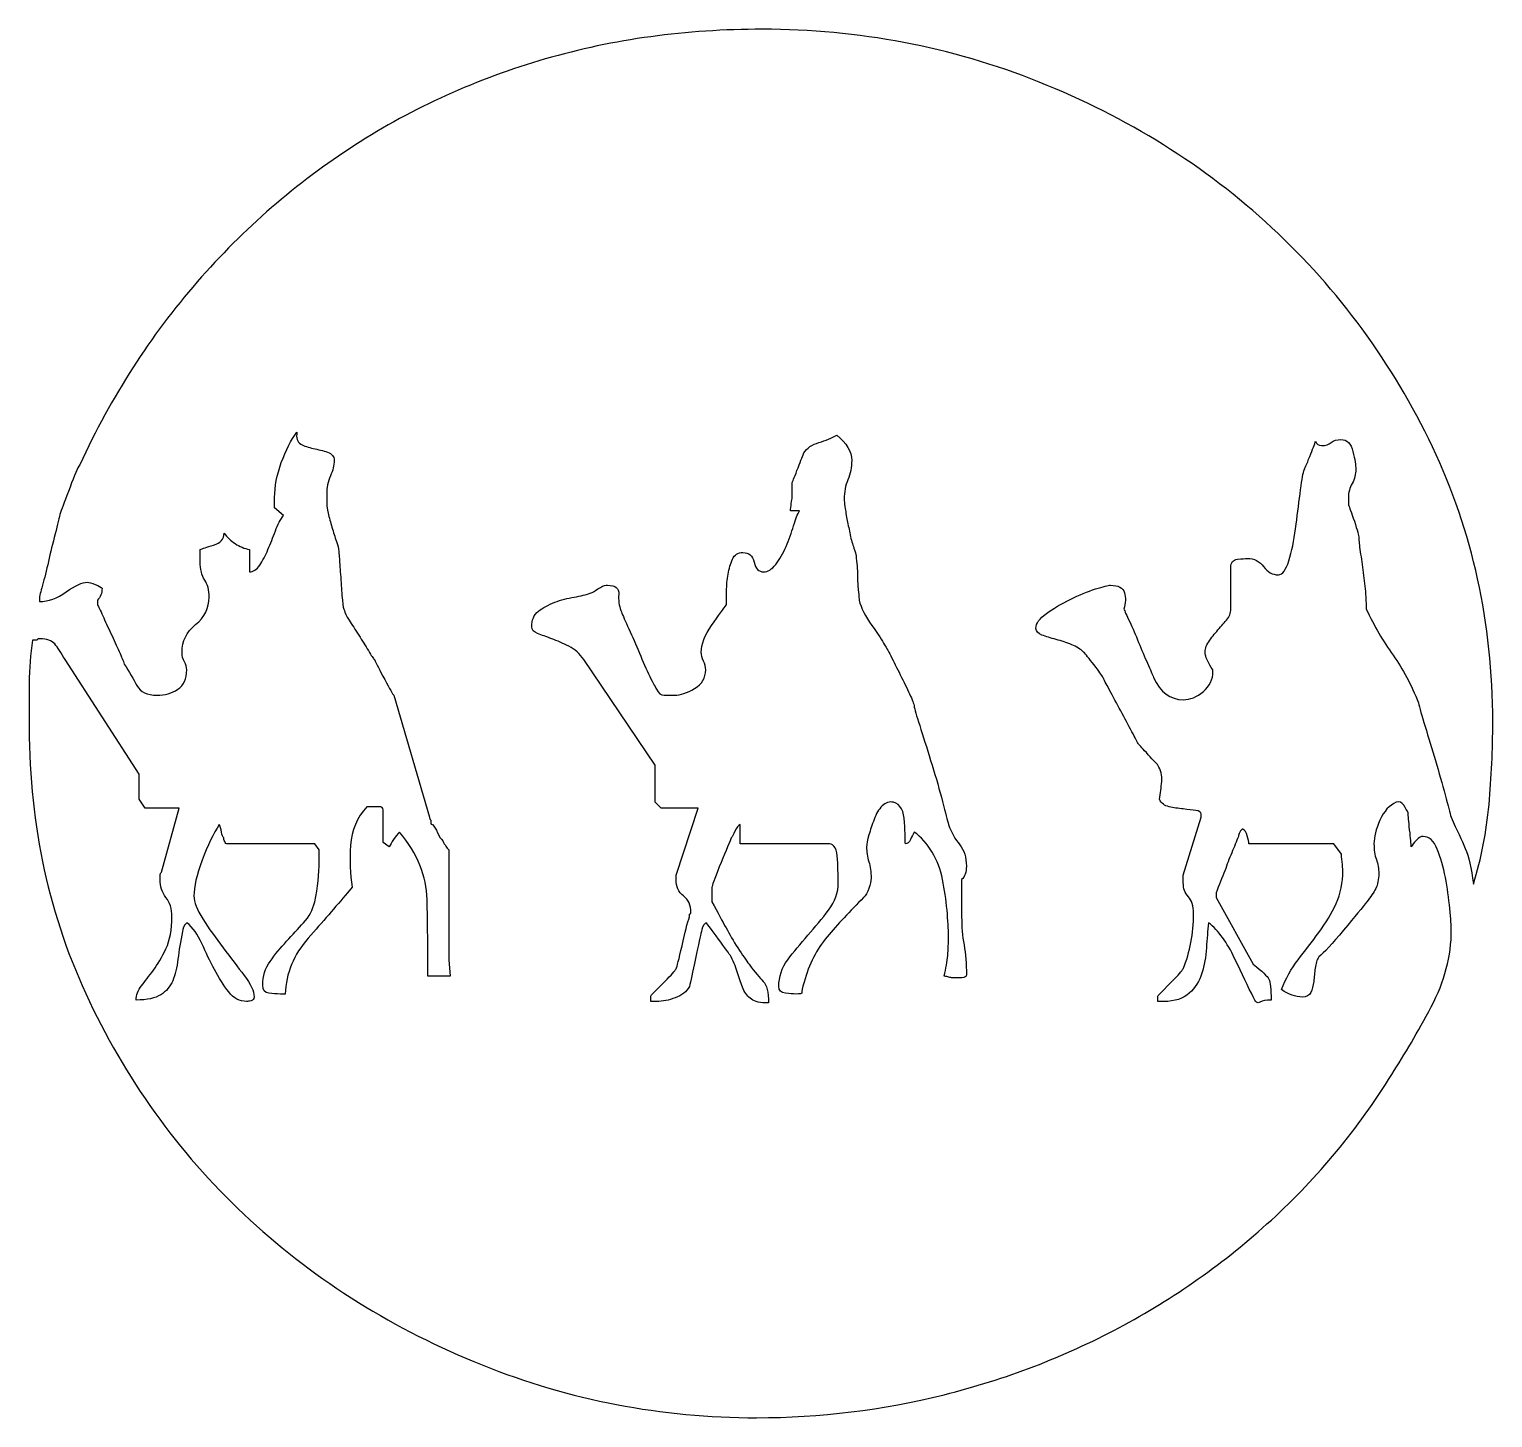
# Model space of a CAD drawing. Header units: centimetres. Extents: x -9.6 to 6.4, y -8.5 to 6.7.
import ezdxf

# ---------------------------------------------------------------- set-up
doc = ezdxf.new("R2010")
doc.units = ezdxf.units.CM
doc.header["$MEASUREMENT"] = 0
doc.layers.add('Camada 1', color=7, linetype='Continuous')

msp = doc.modelspace()

# ---------------------------------------------------------------- linework, layer by layer
at = {"layer": 'Camada 1', "color": 250}
for points, knots in [([(-9.56595, -0.95588), (-9.56595, -0.95588), (-9.56595, -0.46877), (-9.56595, -0.46877), (-9.56595, -0.46877), (-9.56595, -0.30648), (-9.55466, -0.14936), (-9.53137, 0.00219), (-9.53137, 0.00219), (-9.53137, 0.00219), (-9.49876, 0.00219), (-9.49876, 0.00219), (-9.49876, 0.00219), (-9.48794, 0.00219), (-9.47994, 0.00501), (-9.47438, 0.0105), (-9.47438, 0.0105), (-9.46912, 0.01576), (-9.46113, 0.01858), (-9.45039, 0.01858), (-9.45039, 0.01858), (-9.37457, 0.01858), (-9.32063, -0.00024), (-9.28825, -0.03818), (-9.28825, -0.03818), (-9.25564, -0.07629), (-9.218, -0.13329), (-9.17488, -0.20879), (-9.17488, -0.20879), (-9.17488, -0.20879), (-8.36507, -1.45953), (-8.36507, -1.45953), (-8.36507, -1.45953), (-8.36507, -1.45953), (-8.36507, -1.73559), (-8.36507, -1.73559), (-8.36507, -1.73559), (-8.36507, -1.73559), (-8.30007, -1.83265), (-8.30007, -1.83265), (-8.30007, -1.83265), (-8.30007, -1.83265), (-7.92751, -1.83265), (-7.92751, -1.83265), (-7.92751, -1.83265), (-7.92751, -1.83265), (-8.12194, -2.53129), (-8.12194, -2.53129), (-8.12194, -2.53129), (-8.13268, -2.54211), (-8.13794, -2.55285), (-8.13794, -2.56367), (-8.13794, -2.56367), (-8.13794, -2.56367), (-8.13794, -2.61235), (-8.13794, -2.61235), (-8.13794, -2.61235), (-8.13794, -2.6884), (-8.11638, -2.75309), (-8.07326, -2.80734), (-8.07326, -2.80734), (-8.03006, -2.86152), (-8.0085, -2.93208), (-8.0085, -3.01832), (-8.0085, -3.01832), (-8.0085, -3.15913), (-8.03006, -3.27556), (-8.07326, -3.36736), (-8.07326, -3.36736), (-8.11638, -3.4598), (-8.16232, -3.53805), (-8.21101, -3.60304), (-8.21101, -3.60304), (-8.25962, -3.66804), (-8.30337, -3.72503), (-8.34123, -3.77372), (-8.34123, -3.77372), (-8.3791, -3.82241), (-8.39792, -3.87384), (-8.39792, -3.92802), (-8.39792, -3.92802), (-8.27843, -3.92802), (-8.18882, -3.90896), (-8.12939, -3.87078), (-8.12939, -3.87078), (-8.06934, -3.83315), (-8.02622, -3.78172), (-7.9994, -3.71704), (-7.9994, -3.71704), (-7.97173, -3.65173), (-7.95291, -3.57317), (-7.94185, -3.48136), (-7.94185, -3.48136), (-7.93104, -3.389), (-7.91504, -3.28912), (-7.89348, -3.18069), (-7.89348, -3.18069), (-7.89348, -3.14831), (-7.87717, -3.11569), (-7.84424, -3.08331), (-7.84424, -3.08331), (-7.77948, -3.13725), (-7.72476, -3.2133), (-7.68156, -3.31068), (-7.68156, -3.31068), (-7.63789, -3.40837), (-7.59195, -3.50292), (-7.54334, -3.59473), (-7.54334, -3.59473), (-7.4941, -3.68685), (-7.4429, -3.76816), (-7.38842, -3.8384), (-7.38842, -3.8384), (-7.33424, -3.90896), (-7.26893, -3.94409), (-7.19257, -3.94409), (-7.19257, -3.94409), (-7.18183, -3.94409), (-7.16575, -3.94134), (-7.14419, -3.93609), (-7.14419, -3.93609), (-7.12263, -3.93053), (-7.11126, -3.91673), (-7.11126, -3.89509), (-7.11126, -3.89509), (-7.11126, -3.83041), (-7.1467, -3.75216), (-7.21805, -3.65973), (-7.21805, -3.65973), (-7.28939, -3.56792), (-7.36599, -3.4678), (-7.44816, -3.35937), (-7.44816, -3.35937), (-7.53032, -3.25125), (-7.60441, -3.14557), (-7.66972, -3.0427), (-7.66972, -3.0427), (-7.7355, -2.93976), (-7.76819, -2.85603), (-7.76819, -2.79103), (-7.76819, -2.79103), (-7.76819, -2.69366), (-7.73832, -2.56367), (-7.67827, -2.4013), (-7.67827, -2.4013), (-7.61853, -2.23893), (-7.55573, -2.1087), (-7.49049, -2.01156), (-7.49049, -2.01156), (-7.47968, -2.03312), (-7.47136, -2.06025), (-7.46611, -2.09263), (-7.46611, -2.09263), (-7.46062, -2.12501), (-7.452, -2.1468), (-7.44126, -2.15762), (-7.44126, -2.15762), (-7.44126, -2.17918), (-7.43569, -2.19549), (-7.42495, -2.20631), (-7.42495, -2.20631), (-7.42495, -2.21737), (-7.4197, -2.22262), (-7.40888, -2.22262), (-7.40888, -2.22262), (-7.40888, -2.22262), (-6.44775, -2.22262), (-6.44775, -2.22262), (-6.44775, -2.22262), (-6.44775, -2.22262), (-6.39906, -2.28761), (-6.39906, -2.28761), (-6.39906, -2.28761), (-6.39906, -2.28761), (-6.39906, -2.4176), (-6.39906, -2.4176), (-6.39906, -2.4176), (-6.39906, -2.54736), (-6.41537, -2.69366), (-6.44775, -2.85603), (-6.44775, -2.85603), (-6.46931, -2.94258), (-6.51, -3.01832), (-6.56998, -3.08331), (-6.56998, -3.08331), (-6.62917, -3.14831), (-6.69142, -3.21613), (-6.7561, -3.28638), (-6.7561, -3.28638), (-6.82173, -3.35662), (-6.88116, -3.42993), (-6.9351, -3.50567), (-6.9351, -3.50567), (-6.98904, -3.58148), (-7.01616, -3.6678), (-7.01616, -3.76565), (-7.01616, -3.76565), (-7.01616, -3.81959), (-6.99452, -3.84922), (-6.95117, -3.85471), (-6.95117, -3.85471), (-6.90797, -3.85996), (-6.86485, -3.86279), (-6.82173, -3.86279), (-6.82173, -3.86279), (-6.82173, -3.86279), (-6.77249, -3.86279), (-6.77249, -3.86279), (-6.77249, -3.86279), (-6.76167, -3.63542), (-6.67786, -3.43267), (-6.52074, -3.254), (-6.52074, -3.254), (-6.36394, -3.07532), (-6.22038, -2.90989), (-6.09071, -2.75865), (-6.09071, -2.75865), (-6.09071, -2.75865), (-6.04147, -2.69366), (-6.04147, -2.69366), (-6.04147, -2.69366), (-6.06327, -2.55285), (-6.06852, -2.4013), (-6.05778, -2.23893), (-6.05778, -2.23893), (-6.04696, -2.07632), (-5.98753, -1.93551), (-5.87934, -1.81657), (-5.87934, -1.81657), (-5.87934, -1.81657), (-5.83041, -1.81657), (-5.83041, -1.81657), (-5.83041, -1.81657), (-5.83041, -1.81657), (-5.74935, -1.81657), (-5.74935, -1.81657), (-5.74935, -1.81657), (-5.71704, -1.81657), (-5.70066, -1.82739), (-5.70066, -1.84895), (-5.70066, -1.84895), (-5.70066, -1.84895), (-5.70066, -2.20631), (-5.70066, -2.20631), (-5.70066, -2.20631), (-5.70066, -2.20631), (-5.63543, -2.25523), (-5.63543, -2.25523), (-5.63543, -2.25523), (-5.62461, -2.23367), (-5.6083, -2.20631), (-5.58674, -2.17393), (-5.58674, -2.17393), (-5.56518, -2.14155), (-5.54362, -2.11419), (-5.52174, -2.09263), (-5.52174, -2.09263), (-5.32676, -2.33073), (-5.22633, -2.57723), (-5.22107, -2.83164), (-5.22107, -2.83164), (-5.21559, -3.08614), (-5.21276, -3.36462), (-5.21276, -3.6678), (-5.21276, -3.6678), (-5.21276, -3.6678), (-4.96854, -3.6678), (-4.96854, -3.6678), (-4.96854, -3.6678), (-4.96854, -3.6678), (-4.98493, -3.48936), (-4.98493, -3.48936), (-4.98493, -3.48936), (-4.98493, -3.48936), (-4.98493, -2.28761), (-4.98493, -2.28761), (-4.98493, -2.28761), (-5.00704, -2.26605), (-5.0286, -2.23367), (-5.05016, -2.19), (-5.05016, -2.19), (-5.07203, -2.16844), (-5.09085, -2.13857), (-5.10684, -2.10063), (-5.10684, -2.10063), (-5.12315, -2.06276), (-5.14197, -2.03312), (-5.16384, -2.01156), (-5.16384, -2.01156), (-5.17466, -2.01156), (-5.17991, -2.00607), (-5.17991, -1.99525), (-5.17991, -1.99525), (-5.17991, -1.99525), (-5.17991, -1.96264), (-5.17991, -1.96264), (-5.17991, -1.96264), (-5.19065, -1.95182), (-5.19622, -1.94108), (-5.19622, -1.93026), (-5.19622, -1.93026), (-5.19622, -1.93026), (-5.58619, -0.59821), (-5.58619, -0.59821), (-5.58619, -0.59821), (-5.59701, -0.58747), (-5.62986, -0.53078), (-5.6838, -0.42816), (-5.6838, -0.42816), (-5.73806, -0.32498), (-5.77561, -0.25199), (-5.79748, -0.20879), (-5.79748, -0.20879), (-5.8083, -0.19805), (-5.83041, -0.16567), (-5.86279, -0.11141), (-5.86279, -0.11141), (-5.89509, -0.05692), (-5.9303, -0.00024), (-5.96817, 0.05919), (-5.96817, 0.05919), (-6.00635, 0.11838), (-6.04147, 0.17287), (-6.07409, 0.22156), (-6.07409, 0.22156), (-6.10647, 0.27025), (-6.12246, 0.30537), (-6.12246, 0.32693), (-6.12246, 0.32693), (-6.13328, 0.33775), (-6.14159, 0.37593), (-6.14684, 0.44093), (-6.14684, 0.44093), (-6.15233, 0.50592), (-6.15758, 0.5786), (-6.16315, 0.65998), (-6.16315, 0.65998), (-6.1684, 0.74129), (-6.17389, 0.81428), (-6.17922, 0.87927), (-6.17922, 0.87927), (-6.18471, 0.94458), (-6.18746, 0.98214), (-6.18746, 0.99296), (-6.18746, 0.99296), (-6.18746, 1.00401), (-6.19608, 1.03365), (-6.21239, 1.08226), (-6.21239, 1.08226), (-6.22838, 1.13094), (-6.24477, 1.18245), (-6.26076, 1.23663), (-6.26076, 1.23663), (-6.27707, 1.29081), (-6.29063, 1.342), (-6.30145, 1.39093), (-6.30145, 1.39093), (-6.31219, 1.43961), (-6.31745, 1.46948), (-6.31745, 1.4803), (-6.31745, 1.4803), (-6.31745, 1.4803), (-6.31745, 1.59367), (-6.31745, 1.59367), (-6.31745, 1.59367), (-6.31745, 1.66972), (-6.3042, 1.73754), (-6.27707, 1.79697), (-6.27707, 1.79697), (-6.25002, 1.85648), (-6.23646, 1.9134), (-6.23646, 1.96765), (-6.23646, 1.96765), (-6.23646, 2.01077), (-6.26076, 2.04064), (-6.30945, 2.05671), (-6.30945, 2.05671), (-6.35814, 2.07302), (-6.40988, 2.08659), (-6.46406, 2.09733), (-6.46406, 2.09733), (-6.518, 2.10815), (-6.56394, 2.12422), (-6.60181, 2.14578), (-6.60181, 2.14578), (-6.63999, 2.16757), (-6.65355, 2.21101), (-6.64274, 2.276), (-6.64274, 2.276), (-6.70773, 2.18945), (-6.76441, 2.07827), (-6.81342, 1.94327), (-6.81342, 1.94327), (-6.8621, 1.80779), (-6.88641, 1.68086), (-6.88641, 1.56137), (-6.88641, 1.56137), (-6.88641, 1.56137), (-6.88641, 1.44792), (-6.88641, 1.44792), (-6.88641, 1.44792), (-6.88641, 1.44792), (-6.7888, 1.36662), (-6.7888, 1.36662), (-6.7888, 1.36662), (-6.82173, 1.32319), (-6.85128, 1.2665), (-6.87841, 1.19625), (-6.87841, 1.19625), (-6.90522, 1.12546), (-6.93235, 1.05795), (-6.9594, 0.99296), (-6.9594, 0.99296), (-6.98684, 0.92796), (-7.01671, 0.87096), (-7.04901, 0.82228), (-7.04901, 0.82228), (-7.08139, 0.77359), (-7.11926, 0.7496), (-7.16246, 0.7496), (-7.16246, 0.7496), (-7.16246, 0.7496), (-7.16246, 0.99296), (-7.16246, 0.99296), (-7.16246, 0.99296), (-7.21695, 1.00401), (-7.26838, 1.02557), (-7.31707, 1.05795), (-7.31707, 1.05795), (-7.36599, 1.09033), (-7.40668, 1.12851), (-7.43906, 1.17187), (-7.43906, 1.17187), (-7.43906, 1.10664), (-7.47693, 1.06321), (-7.55298, 1.04164), (-7.55298, 1.04164), (-7.6288, 1.02008), (-7.67717, 1.00401), (-7.69904, 0.99296), (-7.69904, 0.99296), (-7.69904, 0.99296), (-7.69904, 0.8632), (-7.69904, 0.8632), (-7.69904, 0.8632), (-7.69904, 0.77641), (-7.68274, 0.70891), (-7.65036, 0.66022), (-7.65036, 0.66022), (-7.61798, 0.61153), (-7.60167, 0.54905), (-7.60167, 0.47354), (-7.60167, 0.47354), (-7.60167, 0.3543), (-7.65091, 0.25418), (-7.74961, 0.17319), (-7.74961, 0.17319), (-7.84863, 0.09157), (-7.89764, -0.00855), (-7.89764, -0.12725), (-7.89764, -0.12725), (-7.89764, -0.17092), (-7.88901, -0.20604), (-7.87192, -0.23317), (-7.87192, -0.23317), (-7.85444, -0.26022), (-7.84589, -0.28985), (-7.84589, -0.32223), (-7.84589, -0.32223), (-7.84589, -0.41985), (-7.87882, -0.49033), (-7.9435, -0.53353), (-7.9435, -0.53353), (-8.0085, -0.57665), (-8.084, -0.59821), (-8.17118, -0.59821), (-8.17118, -0.59821), (-8.27898, -0.59821), (-8.3526, -0.56309), (-8.39047, -0.49315), (-8.39047, -0.49315), (-8.4281, -0.4229), (-8.47397, -0.34403), (-8.52822, -0.25747), (-8.52822, -0.25747), (-8.53904, -0.22509), (-8.55778, -0.17923), (-8.58491, -0.11949), (-8.58491, -0.11949), (-8.61172, -0.05975), (-8.64214, 0.00501), (-8.67452, 0.07526), (-8.67452, 0.07526), (-8.7069, 0.14575), (-8.73677, 0.21074), (-8.76358, 0.27025), (-8.76358, 0.27025), (-8.79071, 0.32968), (-8.80953, 0.37037), (-8.82027, 0.39248), (-8.82027, 0.39248), (-8.82027, 0.39248), (-8.82027, 0.40855), (-8.82027, 0.40855), (-8.82027, 0.40855), (-8.82027, 0.40855), (-8.82027, 0.44093), (-8.82027, 0.44093), (-8.82027, 0.44093), (-8.78797, 0.47354), (-8.77158, 0.51667), (-8.77158, 0.57092), (-8.77158, 0.57092), (-8.78264, 0.58166), (-8.80671, 0.59522), (-8.84465, 0.61153), (-8.84465, 0.61153), (-8.88307, 0.6276), (-8.91271, 0.63591), (-8.93427, 0.63591), (-8.93427, 0.63591), (-8.98844, 0.63591), (-9.06394, 0.60079), (-9.16187, 0.53023), (-9.16187, 0.53023), (-9.25893, 0.45998), (-9.3563, 0.42486), (-9.45391, 0.42486), (-9.45391, 0.42486), (-9.45391, 0.42486), (-9.45391, 0.47354), (-9.45391, 0.47354), (-9.45391, 0.47354), (-9.45391, 0.48429), (-9.44317, 0.52749), (-9.42161, 0.60322), (-9.42161, 0.60322), (-9.39997, 0.67927), (-9.37786, 0.76559), (-9.3563, 0.8632), (-9.3563, 0.8632), (-9.33474, 0.96058), (-9.31036, 1.0607), (-9.28331, 1.16364), (-9.28331, 1.16364), (-9.25618, 1.2665), (-9.23737, 1.34475), (-9.22663, 1.399), (-9.22663, 1.399), (-9.20499, 1.45349), (-9.16986, 1.5453), (-9.12063, 1.67529), (-9.12063, 1.67529), (-9.07202, 1.80504), (-9.03689, 1.88635), (-9.01526, 1.91896), (-9.01526, 1.91896), (-8.66903, 2.66574), (-8.24143, 3.33176), (-7.73252, 3.91649), (-7.73252, 3.91649), (-7.22354, 4.50113), (-6.6494, 4.99929), (-6.01074, 5.41059), (-6.01074, 5.41059), (-5.37184, 5.82181), (-4.67869, 6.13604), (-3.93136, 6.35259), (-3.93136, 6.35259), (-3.18435, 6.56921), (-2.39359, 6.67733), (-1.55994, 6.67733), (-1.55994, 6.67733), (-0.50975, 6.67733), (0.49756, 6.4854), (1.46143, 6.10092), (1.46143, 6.10092), (2.42507, 5.71675), (3.27197, 5.18597), (4.00299, 4.5092), (4.00299, 4.5092), (4.73401, 3.83236), (5.31896, 3.03384), (5.75762, 2.11371), (5.75762, 2.11371), (6.19628, 1.19351), (6.41565, 0.192), (6.41565, -0.89088), (6.41565, -0.89088), (6.41565, -1.1943), (6.40209, -1.49466), (6.37496, -1.79227), (6.37496, -1.79227), (6.34815, -2.08988), (6.29115, -2.37974), (6.20491, -2.66096), (6.20491, -2.66096), (6.1828, -2.48785), (6.15293, -2.35818), (6.11529, -2.27131), (6.11529, -2.27131), (6.07735, -2.18499), (6.02591, -2.07107), (5.96068, -1.93057), (5.96068, -1.93057), (5.94986, -1.88737), (5.9283, -1.80583), (5.89592, -1.6869), (5.89592, -1.6869), (5.86354, -1.56741), (5.82842, -1.44323), (5.79, -1.31292), (5.79, -1.31292), (5.75213, -1.18348), (5.7145, -1.05874), (5.67663, -0.93981), (5.67663, -0.93981), (5.63869, -0.82032), (5.61438, -0.734), (5.60356, -0.67983), (5.60356, -0.67983), (5.52751, -0.48484), (5.4357, -0.31173), (5.32704, -0.1601), (5.32704, -0.1601), (5.21916, -0.00855), (5.12123, 0.15931), (5.03468, 0.34324), (5.03468, 0.34324), (5.03468, 0.37562), (5.03217, 0.4298), (5.0266, 0.50592), (5.0266, 0.50592), (5.02135, 0.58143), (5.01249, 0.65967), (5.00175, 0.74129), (5.00175, 0.74129), (4.99093, 0.82228), (4.98019, 0.89809), (4.96937, 0.96889), (4.96937, 0.96889), (4.95863, 1.0389), (4.95338, 1.09033), (4.95338, 1.12271), (4.95338, 1.12271), (4.95338, 1.14427), (4.93699, 1.20402), (4.90469, 1.30163), (4.90469, 1.30163), (4.87231, 1.39869), (4.85043, 1.45843), (4.83969, 1.4803), (4.83969, 1.4803), (4.83969, 1.4803), (4.83969, 1.56137), (4.83969, 1.56137), (4.83969, 1.56137), (4.83969, 1.61523), (4.85318, 1.66674), (4.88031, 1.71567), (4.88031, 1.71567), (4.90743, 1.76459), (4.92068, 1.81579), (4.92068, 1.86973), (4.92068, 1.86973), (4.92068, 1.91316), (4.90994, 1.97816), (4.88838, 2.06471), (4.88838, 2.06471), (4.86674, 2.15127), (4.82362, 2.1947), (4.75808, 2.1947), (4.75808, 2.1947), (4.71496, 2.1947), (4.67983, 2.18365), (4.65294, 2.16209), (4.65294, 2.16209), (4.62589, 2.14053), (4.59022, 2.12971), (4.54702, 2.12971), (4.54702, 2.12971), (4.51464, 2.12971), (4.49308, 2.14578), (4.48202, 2.17871), (4.48202, 2.17871), (4.47128, 2.14578), (4.44964, 2.08909), (4.41734, 2.00803), (4.41734, 2.00803), (4.38441, 1.92641), (4.36285, 1.87529), (4.35203, 1.85365), (4.35203, 1.85365), (4.34129, 1.81053), (4.32773, 1.72672), (4.31142, 1.60198), (4.31142, 1.60198), (4.29535, 1.47756), (4.27904, 1.35), (4.26273, 1.22056), (4.26273, 1.22056), (4.24666, 1.09033), (4.22181, 0.97414), (4.18943, 0.87096), (4.18943, 0.87096), (4.15705, 0.76834), (4.11918, 0.7169), (4.07598, 0.7169), (4.07598, 0.7169), (4.01044, 0.7169), (3.9565, 0.74678), (3.91337, 0.80628), (3.91337, 0.80628), (3.87025, 0.86571), (3.8102, 0.89558), (3.73446, 0.89558), (3.73446, 0.89558), (3.71282, 0.89558), (3.6777, 0.89252), (3.62909, 0.88727), (3.62909, 0.88727), (3.58009, 0.88178), (3.55578, 0.85215), (3.55578, 0.79797), (3.55578, 0.79797), (3.55578, 0.79797), (3.55578, 0.34324), (3.55578, 0.34324), (3.55578, 0.34324), (3.55578, 0.30012), (3.53948, 0.25943), (3.5071, 0.22156), (3.5071, 0.22156), (3.47472, 0.18369), (3.43959, 0.14277), (3.40118, 0.09957), (3.40118, 0.09957), (3.36354, 0.05645), (3.33093, 0.01301), (3.30404, -0.03011), (3.30404, -0.03011), (3.27699, -0.07354), (3.26891, -0.11698), (3.27973, -0.1601), (3.27973, -0.1601), (3.27973, -0.17115), (3.29055, -0.19805), (3.31211, -0.24117), (3.31211, -0.24117), (3.33367, -0.2846), (3.34998, -0.31142), (3.3608, -0.32223), (3.3608, -0.32223), (3.3608, -0.32223), (3.3608, -0.33878), (3.3608, -0.33878), (3.3608, -0.33878), (3.3608, -0.42533), (3.32567, -0.4984), (3.25543, -0.55815), (3.25543, -0.55815), (3.18455, -0.61789), (3.11156, -0.64745), (3.03606, -0.64745), (3.03606, -0.64745), (2.89501, -0.64745), (2.78658, -0.56614), (2.71077, -0.40377), (2.71077, -0.40377), (2.70003, -0.37147), (2.67847, -0.31996), (2.64609, -0.24948), (2.64609, -0.24948), (2.61371, -0.17923), (2.58109, -0.10342), (2.54871, -0.0218), (2.54871, -0.0218), (2.51578, 0.05919), (2.4834, 0.13469), (2.4511, 0.20525), (2.4511, 0.20525), (2.41872, 0.27574), (2.39685, 0.32168), (2.38611, 0.34324), (2.38611, 0.34324), (2.40767, 0.40824), (2.41041, 0.46798), (2.39442, 0.52192), (2.39442, 0.52192), (2.37803, 0.57617), (2.3266, 0.60299), (2.23981, 0.60299), (2.23981, 0.60299), (2.21817, 0.60299), (2.16423, 0.58942), (2.07767, 0.56261), (2.07767, 0.56261), (1.99088, 0.53548), (1.89899, 0.49761), (1.8017, 0.44916), (1.8017, 0.44916), (1.70401, 0.40024), (1.61745, 0.34849), (1.54195, 0.29455), (1.54195, 0.29455), (1.46559, 0.24061), (1.42772, 0.18612), (1.42772, 0.13226), (1.42772, 0.13226), (1.42772, 0.09957), (1.4496, 0.07526), (1.49272, 0.05919), (1.49272, 0.05919), (1.53584, 0.04288), (1.5879, 0.02658), (1.64701, 0.0105), (1.64701, 0.0105), (1.70652, -0.0058), (1.7632, -0.02486), (1.81801, -0.04642), (1.81801, -0.04642), (1.87195, -0.06806), (1.91507, -0.0951), (1.94745, -0.12748), (1.94745, -0.12748), (1.96924, -0.14936), (2.00688, -0.19522), (2.06137, -0.26547), (2.06137, -0.26547), (2.11562, -0.33603), (2.14792, -0.38221), (2.15874, -0.40377), (2.15874, -0.40377), (2.16948, -0.42533), (2.19386, -0.47128), (2.23173, -0.54152), (2.23173, -0.54152), (2.26937, -0.61232), (2.3106, -0.68814), (2.35373, -0.76913), (2.35373, -0.76913), (2.39685, -0.85051), (2.43754, -0.92624), (2.47541, -0.99649), (2.47541, -0.99649), (2.51304, -1.06705), (2.53789, -1.113), (2.54871, -1.13456), (2.54871, -1.13456), (2.55953, -1.14561), (2.59465, -1.18348), (2.65408, -1.24824), (2.65408, -1.24824), (2.71359, -1.31323), (2.74871, -1.3511), (2.75946, -1.36192), (2.75946, -1.36192), (2.79184, -1.4161), (2.80595, -1.47553), (2.80038, -1.54052), (2.80038, -1.54052), (2.79513, -1.60552), (2.78658, -1.67059), (2.77576, -1.73559), (2.77576, -1.73559), (2.7974, -1.77871), (2.83308, -1.80583), (2.88145, -1.81657), (2.88145, -1.81657), (2.93014, -1.82739), (2.98157, -1.83571), (3.03606, -1.84119), (3.03606, -1.84119), (3.09, -1.84645), (3.13594, -1.85201), (3.17381, -1.85727), (3.17381, -1.85727), (3.21168, -1.86275), (3.23104, -1.87632), (3.23104, -1.89788), (3.23104, -1.89788), (3.23104, -1.89788), (3.23104, -1.93057), (3.23104, -1.93057), (3.23104, -1.93057), (3.23104, -1.93057), (3.03606, -2.56367), (3.03606, -2.56367), (3.03606, -2.56367), (3.03606, -2.56367), (3.03606, -2.64497), (3.03606, -2.64497), (3.03606, -2.64497), (3.03606, -2.70996), (3.05433, -2.7614), (3.09219, -2.79903), (3.09219, -2.79903), (3.12951, -2.8369), (3.14833, -2.89938), (3.14833, -2.98602), (3.14833, -2.98602), (3.14833, -3.20256), (3.11046, -3.4028), (3.03496, -3.58673), (3.03496, -3.58673), (3.02414, -3.60829), (2.98321, -3.65447), (2.91297, -3.72503), (2.91297, -3.72503), (2.91297, -3.72503), (2.77521, -3.86279), (2.77521, -3.86279), (2.77521, -3.86279), (2.76447, -3.87353), (2.75891, -3.88435), (2.75891, -3.89509), (2.75891, -3.89509), (2.75891, -3.89509), (2.75891, -3.94409), (2.75891, -3.94409), (2.75891, -3.94409), (2.75891, -3.94409), (2.82367, -3.94409), (2.82367, -3.94409), (2.82367, -3.94409), (2.9437, -3.94409), (3.03606, -3.91445), (3.10137, -3.85471), (3.10137, -3.85471), (3.16636, -3.79528), (3.21278, -3.72229), (3.23959, -3.63542), (3.23959, -3.63542), (3.26672, -3.54886), (3.28334, -3.45698), (3.28883, -3.35937), (3.28883, -3.35937), (3.29439, -3.26199), (3.30239, -3.16995), (3.31321, -3.08331), (3.31321, -3.08331), (3.42164, -3.16995), (3.51619, -3.29994), (3.59726, -3.47336), (3.59726, -3.47336), (3.67887, -3.64648), (3.7463, -3.78729), (3.80055, -3.89509), (3.80055, -3.89509), (3.82212, -3.94989), (3.84642, -3.96871), (3.87331, -3.9524), (3.87331, -3.9524), (3.90036, -3.93633), (3.94129, -3.92802), (3.99554, -3.92802), (3.99554, -3.92802), (3.99554, -3.80885), (3.98723, -3.73303), (3.97116, -3.70065), (3.97116, -3.70065), (3.95485, -3.66835), (3.89762, -3.6141), (3.80055, -3.53805), (3.80055, -3.53805), (3.80055, -3.53805), (3.3942, -2.80734), (3.3942, -2.80734), (3.3942, -2.80734), (3.3942, -2.80734), (3.3942, -2.75865), (3.3942, -2.75865), (3.3942, -2.75865), (3.42658, -2.6721), (3.45951, -2.59103), (3.49189, -2.51498), (3.49189, -2.51498), (3.51345, -2.45022), (3.53775, -2.38522), (3.56488, -2.31999), (3.56488, -2.31999), (3.59201, -2.25523), (3.61631, -2.1958), (3.63787, -2.14155), (3.63787, -2.14155), (3.63787, -2.1305), (3.64312, -2.1145), (3.65394, -2.09286), (3.65394, -2.09286), (3.66476, -2.0713), (3.67605, -2.06025), (3.68687, -2.06025), (3.68687, -2.06025), (3.70875, -2.07107), (3.72474, -2.09569), (3.73556, -2.13324), (3.73556, -2.13324), (3.7463, -2.17142), (3.75187, -2.20106), (3.75187, -2.22262), (3.75187, -2.22262), (3.75187, -2.22262), (4.68093, -2.22262), (4.68093, -2.22262), (4.68093, -2.22262), (4.68093, -2.22262), (4.76247, -2.3363), (4.76247, -2.3363), (4.76247, -2.3363), (4.76247, -2.34704), (4.76529, -2.37417), (4.77054, -2.41792), (4.77054, -2.41792), (4.77603, -2.46104), (4.77885, -2.49342), (4.77885, -2.51498), (4.77885, -2.51498), (4.77885, -2.64497), (4.75447, -2.76414), (4.70523, -2.87233), (4.70523, -2.87233), (4.65655, -2.98076), (4.59406, -3.08614), (4.5177, -3.18931), (4.5177, -3.18931), (4.44165, -3.29186), (4.3656, -3.39198), (4.28923, -3.48967), (4.28923, -3.48967), (4.21318, -3.58697), (4.15321, -3.6954), (4.10946, -3.8141), (4.10946, -3.8141), (4.18551, -3.86859), (4.26187, -3.8954), (4.33792, -3.8954), (4.33792, -3.8954), (4.38167, -3.8954), (4.41154, -3.87933), (4.42808, -3.84671), (4.42808, -3.84671), (4.44439, -3.8141), (4.45521, -3.77372), (4.46046, -3.72503), (4.46046, -3.72503), (4.46603, -3.67635), (4.47128, -3.62766), (4.47677, -3.57874), (4.47677, -3.57874), (4.48202, -3.53005), (4.49559, -3.48967), (4.5177, -3.45698), (4.5177, -3.45698), (4.57195, -3.41386), (4.66211, -3.31625), (4.78685, -3.16493), (4.78685, -3.16493), (4.91214, -3.01307), (4.9965, -2.91052), (5.04017, -2.85603), (5.04017, -2.85603), (5.08337, -2.80177), (5.11622, -2.75309), (5.13809, -2.70996), (5.13809, -2.70996), (5.15965, -2.66684), (5.17102, -2.61259), (5.17102, -2.54736), (5.17102, -2.54736), (5.17102, -2.49342), (5.16216, -2.44191), (5.14499, -2.3933), (5.14499, -2.3933), (5.12759, -2.34461), (5.11904, -2.28761), (5.11904, -2.22262), (5.11904, -2.22262), (5.11904, -2.14712), (5.1406, -2.06056), (5.18403, -1.96287), (5.18403, -1.96287), (5.22716, -1.86526), (5.28666, -1.80027), (5.36271, -1.76789), (5.36271, -1.76789), (5.39501, -1.75715), (5.42214, -1.76789), (5.4437, -1.80027), (5.4437, -1.80027), (5.46526, -1.83288), (5.48165, -1.86001), (5.49239, -1.88157), (5.49239, -1.88157), (5.49239, -1.91419), (5.49764, -1.97644), (5.50846, -2.06825), (5.50846, -2.06825), (5.5192, -2.16068), (5.52477, -2.22262), (5.52477, -2.25523), (5.52477, -2.25523), (5.53559, -2.23367), (5.55433, -2.20937), (5.58145, -2.18224), (5.58145, -2.18224), (5.60858, -2.15511), (5.62795, -2.14155), (5.63869, -2.14155), (5.63869, -2.14155), (5.63869, -2.14155), (5.65507, -2.14155), (5.65507, -2.14155), (5.65507, -2.14155), (5.71975, -2.14155), (5.77119, -2.18773), (5.80882, -2.27962), (5.80882, -2.27962), (5.84669, -2.37197), (5.87687, -2.4746), (5.89867, -2.58828), (5.89867, -2.58828), (5.92031, -2.70197), (5.9363, -2.81534), (5.94712, -2.92925), (5.94712, -2.92925), (5.95786, -3.0427), (5.96343, -3.1215), (5.96343, -3.1647), (5.96343, -3.1647), (5.96343, -3.44624), (5.89044, -3.72503), (5.74406, -4.00109), (5.74406, -4.00109), (5.59831, -4.27706), (5.45452, -4.52356), (5.31348, -4.7401), (5.31348, -4.7401), (4.94561, -5.33533), (4.50696, -5.8658), (3.99805, -6.33158), (3.99805, -6.33158), (3.48883, -6.79729), (2.93398, -7.18954), (2.33271, -7.50926), (2.33271, -7.50926), (1.732, -7.82843), (1.09553, -8.07211), (0.42426, -8.23973), (0.42426, -8.23973), (-0.24726, -8.40759), (-0.92959, -8.49171), (-1.62274, -8.49171), (-1.62274, -8.49171), (-2.66211, -8.49171), (-3.66142, -8.29947), (-4.61981, -7.91499), (-4.61981, -7.91499), (-5.57819, -7.53082), (-6.42282, -7.0031), (-7.15384, -6.33158), (-7.15384, -6.33158), (-7.88462, -5.66031), (-8.46989, -4.86429), (-8.90855, -3.94432), (-8.90855, -3.94432), (-9.34721, -3.02389), (-9.56595, -2.02763), (-9.56595, -0.95588)], [0, 0, 0, 0, 0.00341297, 0.00341297, 0.00341297, 0.00341297, 0.00682594, 0.00682594, 0.00682594, 0.00682594, 0.01023891, 0.01023891, 0.01023891, 0.01023891, 0.01365188, 0.01365188, 0.01365188, 0.01365188, 0.01706485, 0.01706485, 0.01706485, 0.01706485, 0.02047782, 0.02047782, 0.02047782, 0.02047782, 0.02389078, 0.02389078, 0.02389078, 0.02389078, 0.02730375, 0.02730375, 0.02730375, 0.02730375, 0.03071672, 0.03071672, 0.03071672, 0.03071672, 0.03412969, 0.03412969, 0.03412969, 0.03412969, 0.03754266, 0.03754266, 0.03754266, 0.03754266, 0.04095563, 0.04095563, 0.04095563, 0.04095563, 0.0443686, 0.0443686, 0.0443686, 0.0443686, 0.04778157, 0.04778157, 0.04778157, 0.04778157, 0.05119454, 0.05119454, 0.05119454, 0.05119454, 0.05460751, 0.05460751, 0.05460751, 0.05460751, 0.05802048, 0.05802048, 0.05802048, 0.05802048, 0.06143345, 0.06143345, 0.06143345, 0.06143345, 0.06484642, 0.06484642, 0.06484642, 0.06484642, 0.06825939, 0.06825939, 0.06825939, 0.06825939, 0.07167235, 0.07167235, 0.07167235, 0.07167235, 0.07508532, 0.07508532, 0.07508532, 0.07508532, 0.07849829, 0.07849829, 0.07849829, 0.07849829, 0.08191126, 0.08191126, 0.08191126, 0.08191126, 0.08532423, 0.08532423, 0.08532423, 0.08532423, 0.0887372, 0.0887372, 0.0887372, 0.0887372, 0.09215017, 0.09215017, 0.09215017, 0.09215017, 0.09556314, 0.09556314, 0.09556314, 0.09556314, 0.09897611, 0.09897611, 0.09897611, 0.09897611, 0.10238908, 0.10238908, 0.10238908, 0.10238908, 0.10580205, 0.10580205, 0.10580205, 0.10580205, 0.10921502, 0.10921502, 0.10921502, 0.10921502, 0.11262799, 0.11262799, 0.11262799, 0.11262799, 0.11604096, 0.11604096, 0.11604096, 0.11604096, 0.11945392, 0.11945392, 0.11945392, 0.11945392, 0.12286689, 0.12286689, 0.12286689, 0.12286689, 0.12627986, 0.12627986, 0.12627986, 0.12627986, 0.12969283, 0.12969283, 0.12969283, 0.12969283, 0.1331058, 0.1331058, 0.1331058, 0.1331058, 0.13651877, 0.13651877, 0.13651877, 0.13651877, 0.13993174, 0.13993174, 0.13993174, 0.13993174, 0.14334471, 0.14334471, 0.14334471, 0.14334471, 0.14675768, 0.14675768, 0.14675768, 0.14675768, 0.15017065, 0.15017065, 0.15017065, 0.15017065, 0.15358362, 0.15358362, 0.15358362, 0.15358362, 0.15699659, 0.15699659, 0.15699659, 0.15699659, 0.16040956, 0.16040956, 0.16040956, 0.16040956, 0.16382253, 0.16382253, 0.16382253, 0.16382253, 0.16723549, 0.16723549, 0.16723549, 0.16723549, 0.17064846, 0.17064846, 0.17064846, 0.17064846, 0.17406143, 0.17406143, 0.17406143, 0.17406143, 0.1774744, 0.1774744, 0.1774744, 0.1774744, 0.18088737, 0.18088737, 0.18088737, 0.18088737, 0.18430034, 0.18430034, 0.18430034, 0.18430034, 0.18771331, 0.18771331, 0.18771331, 0.18771331, 0.19112628, 0.19112628, 0.19112628, 0.19112628, 0.19453925, 0.19453925, 0.19453925, 0.19453925, 0.19795222, 0.19795222, 0.19795222, 0.19795222, 0.20136519, 0.20136519, 0.20136519, 0.20136519, 0.20477816, 0.20477816, 0.20477816, 0.20477816, 0.20819113, 0.20819113, 0.20819113, 0.20819113, 0.2116041, 0.2116041, 0.2116041, 0.2116041, 0.21501706, 0.21501706, 0.21501706, 0.21501706, 0.21843003, 0.21843003, 0.21843003, 0.21843003, 0.221843, 0.221843, 0.221843, 0.221843, 0.22525597, 0.22525597, 0.22525597, 0.22525597, 0.22866894, 0.22866894, 0.22866894, 0.22866894, 0.23208191, 0.23208191, 0.23208191, 0.23208191, 0.23549488, 0.23549488, 0.23549488, 0.23549488, 0.23890785, 0.23890785, 0.23890785, 0.23890785, 0.24232082, 0.24232082, 0.24232082, 0.24232082, 0.24573379, 0.24573379, 0.24573379, 0.24573379, 0.24914676, 0.24914676, 0.24914676, 0.24914676, 0.25255973, 0.25255973, 0.25255973, 0.25255973, 0.2559727, 0.2559727, 0.2559727, 0.2559727, 0.25938567, 0.25938567, 0.25938567, 0.25938567, 0.26279863, 0.26279863, 0.26279863, 0.26279863, 0.2662116, 0.2662116, 0.2662116, 0.2662116, 0.26962457, 0.26962457, 0.26962457, 0.26962457, 0.27303754, 0.27303754, 0.27303754, 0.27303754, 0.27645051, 0.27645051, 0.27645051, 0.27645051, 0.27986348, 0.27986348, 0.27986348, 0.27986348, 0.28327645, 0.28327645, 0.28327645, 0.28327645, 0.28668942, 0.28668942, 0.28668942, 0.28668942, 0.29010239, 0.29010239, 0.29010239, 0.29010239, 0.29351536, 0.29351536, 0.29351536, 0.29351536, 0.29692833, 0.29692833, 0.29692833, 0.29692833, 0.3003413, 0.3003413, 0.3003413, 0.3003413, 0.30375427, 0.30375427, 0.30375427, 0.30375427, 0.30716724, 0.30716724, 0.30716724, 0.30716724, 0.3105802, 0.3105802, 0.3105802, 0.3105802, 0.31399317, 0.31399317, 0.31399317, 0.31399317, 0.31740614, 0.31740614, 0.31740614, 0.31740614, 0.32081911, 0.32081911, 0.32081911, 0.32081911, 0.32423208, 0.32423208, 0.32423208, 0.32423208, 0.32764505, 0.32764505, 0.32764505, 0.32764505, 0.33105802, 0.33105802, 0.33105802, 0.33105802, 0.33447099, 0.33447099, 0.33447099, 0.33447099, 0.33788396, 0.33788396, 0.33788396, 0.33788396, 0.34129693, 0.34129693, 0.34129693, 0.34129693, 0.3447099, 0.3447099, 0.3447099, 0.3447099, 0.34812287, 0.34812287, 0.34812287, 0.34812287, 0.35153584, 0.35153584, 0.35153584, 0.35153584, 0.35494881, 0.35494881, 0.35494881, 0.35494881, 0.35836177, 0.35836177, 0.35836177, 0.35836177, 0.36177474, 0.36177474, 0.36177474, 0.36177474, 0.36518771, 0.36518771, 0.36518771, 0.36518771, 0.36860068, 0.36860068, 0.36860068, 0.36860068, 0.37201365, 0.37201365, 0.37201365, 0.37201365, 0.37542662, 0.37542662, 0.37542662, 0.37542662, 0.37883959, 0.37883959, 0.37883959, 0.37883959, 0.38225256, 0.38225256, 0.38225256, 0.38225256, 0.38566553, 0.38566553, 0.38566553, 0.38566553, 0.3890785, 0.3890785, 0.3890785, 0.3890785, 0.39249147, 0.39249147, 0.39249147, 0.39249147, 0.39590444, 0.39590444, 0.39590444, 0.39590444, 0.39931741, 0.39931741, 0.39931741, 0.39931741, 0.40273038, 0.40273038, 0.40273038, 0.40273038, 0.40614334, 0.40614334, 0.40614334, 0.40614334, 0.40955631, 0.40955631, 0.40955631, 0.40955631, 0.41296928, 0.41296928, 0.41296928, 0.41296928, 0.41638225, 0.41638225, 0.41638225, 0.41638225, 0.41979522, 0.41979522, 0.41979522, 0.41979522, 0.42320819, 0.42320819, 0.42320819, 0.42320819, 0.42662116, 0.42662116, 0.42662116, 0.42662116, 0.43003413, 0.43003413, 0.43003413, 0.43003413, 0.4334471, 0.4334471, 0.4334471, 0.4334471, 0.43686007, 0.43686007, 0.43686007, 0.43686007, 0.44027304, 0.44027304, 0.44027304, 0.44027304, 0.44368601, 0.44368601, 0.44368601, 0.44368601, 0.44709898, 0.44709898, 0.44709898, 0.44709898, 0.45051195, 0.45051195, 0.45051195, 0.45051195, 0.45392491, 0.45392491, 0.45392491, 0.45392491, 0.45733788, 0.45733788, 0.45733788, 0.45733788, 0.46075085, 0.46075085, 0.46075085, 0.46075085, 0.46416382, 0.46416382, 0.46416382, 0.46416382, 0.46757679, 0.46757679, 0.46757679, 0.46757679, 0.47098976, 0.47098976, 0.47098976, 0.47098976, 0.47440273, 0.47440273, 0.47440273, 0.47440273, 0.4778157, 0.4778157, 0.4778157, 0.4778157, 0.48122867, 0.48122867, 0.48122867, 0.48122867, 0.48464164, 0.48464164, 0.48464164, 0.48464164, 0.48805461, 0.48805461, 0.48805461, 0.48805461, 0.49146758, 0.49146758, 0.49146758, 0.49146758, 0.49488055, 0.49488055, 0.49488055, 0.49488055, 0.49829352, 0.49829352, 0.49829352, 0.49829352, 0.50170648, 0.50170648, 0.50170648, 0.50170648, 0.50511945, 0.50511945, 0.50511945, 0.50511945, 0.50853242, 0.50853242, 0.50853242, 0.50853242, 0.51194539, 0.51194539, 0.51194539, 0.51194539, 0.51535836, 0.51535836, 0.51535836, 0.51535836, 0.51877133, 0.51877133, 0.51877133, 0.51877133, 0.5221843, 0.5221843, 0.5221843, 0.5221843, 0.52559727, 0.52559727, 0.52559727, 0.52559727, 0.52901024, 0.52901024, 0.52901024, 0.52901024, 0.53242321, 0.53242321, 0.53242321, 0.53242321, 0.53583618, 0.53583618, 0.53583618, 0.53583618, 0.53924915, 0.53924915, 0.53924915, 0.53924915, 0.54266212, 0.54266212, 0.54266212, 0.54266212, 0.54607509, 0.54607509, 0.54607509, 0.54607509, 0.54948805, 0.54948805, 0.54948805, 0.54948805, 0.55290102, 0.55290102, 0.55290102, 0.55290102, 0.55631399, 0.55631399, 0.55631399, 0.55631399, 0.55972696, 0.55972696, 0.55972696, 0.55972696, 0.56313993, 0.56313993, 0.56313993, 0.56313993, 0.5665529, 0.5665529, 0.5665529, 0.5665529, 0.56996587, 0.56996587, 0.56996587, 0.56996587, 0.57337884, 0.57337884, 0.57337884, 0.57337884, 0.57679181, 0.57679181, 0.57679181, 0.57679181, 0.58020478, 0.58020478, 0.58020478, 0.58020478, 0.58361775, 0.58361775, 0.58361775, 0.58361775, 0.58703072, 0.58703072, 0.58703072, 0.58703072, 0.59044369, 0.59044369, 0.59044369, 0.59044369, 0.59385666, 0.59385666, 0.59385666, 0.59385666, 0.59726962, 0.59726962, 0.59726962, 0.59726962, 0.60068259, 0.60068259, 0.60068259, 0.60068259, 0.60409556, 0.60409556, 0.60409556, 0.60409556, 0.60750853, 0.60750853, 0.60750853, 0.60750853, 0.6109215, 0.6109215, 0.6109215, 0.6109215, 0.61433447, 0.61433447, 0.61433447, 0.61433447, 0.61774744, 0.61774744, 0.61774744, 0.61774744, 0.62116041, 0.62116041, 0.62116041, 0.62116041, 0.62457338, 0.62457338, 0.62457338, 0.62457338, 0.62798635, 0.62798635, 0.62798635, 0.62798635, 0.63139932, 0.63139932, 0.63139932, 0.63139932, 0.63481229, 0.63481229, 0.63481229, 0.63481229, 0.63822526, 0.63822526, 0.63822526, 0.63822526, 0.64163823, 0.64163823, 0.64163823, 0.64163823, 0.64505119, 0.64505119, 0.64505119, 0.64505119, 0.64846416, 0.64846416, 0.64846416, 0.64846416, 0.65187713, 0.65187713, 0.65187713, 0.65187713, 0.6552901, 0.6552901, 0.6552901, 0.6552901, 0.65870307, 0.65870307, 0.65870307, 0.65870307, 0.66211604, 0.66211604, 0.66211604, 0.66211604, 0.66552901, 0.66552901, 0.66552901, 0.66552901, 0.66894198, 0.66894198, 0.66894198, 0.66894198, 0.67235495, 0.67235495, 0.67235495, 0.67235495, 0.67576792, 0.67576792, 0.67576792, 0.67576792, 0.67918089, 0.67918089, 0.67918089, 0.67918089, 0.68259386, 0.68259386, 0.68259386, 0.68259386, 0.68600683, 0.68600683, 0.68600683, 0.68600683, 0.6894198, 0.6894198, 0.6894198, 0.6894198, 0.69283276, 0.69283276, 0.69283276, 0.69283276, 0.69624573, 0.69624573, 0.69624573, 0.69624573, 0.6996587, 0.6996587, 0.6996587, 0.6996587, 0.70307167, 0.70307167, 0.70307167, 0.70307167, 0.70648464, 0.70648464, 0.70648464, 0.70648464, 0.70989761, 0.70989761, 0.70989761, 0.70989761, 0.71331058, 0.71331058, 0.71331058, 0.71331058, 0.71672355, 0.71672355, 0.71672355, 0.71672355, 0.72013652, 0.72013652, 0.72013652, 0.72013652, 0.72354949, 0.72354949, 0.72354949, 0.72354949, 0.72696246, 0.72696246, 0.72696246, 0.72696246, 0.73037543, 0.73037543, 0.73037543, 0.73037543, 0.7337884, 0.7337884, 0.7337884, 0.7337884, 0.73720137, 0.73720137, 0.73720137, 0.73720137, 0.74061433, 0.74061433, 0.74061433, 0.74061433, 0.7440273, 0.7440273, 0.7440273, 0.7440273, 0.74744027, 0.74744027, 0.74744027, 0.74744027, 0.75085324, 0.75085324, 0.75085324, 0.75085324, 0.75426621, 0.75426621, 0.75426621, 0.75426621, 0.75767918, 0.75767918, 0.75767918, 0.75767918, 0.76109215, 0.76109215, 0.76109215, 0.76109215, 0.76450512, 0.76450512, 0.76450512, 0.76450512, 0.76791809, 0.76791809, 0.76791809, 0.76791809, 0.77133106, 0.77133106, 0.77133106, 0.77133106, 0.77474403, 0.77474403, 0.77474403, 0.77474403, 0.778157, 0.778157, 0.778157, 0.778157, 0.78156997, 0.78156997, 0.78156997, 0.78156997, 0.78498294, 0.78498294, 0.78498294, 0.78498294, 0.7883959, 0.7883959, 0.7883959, 0.7883959, 0.79180887, 0.79180887, 0.79180887, 0.79180887, 0.79522184, 0.79522184, 0.79522184, 0.79522184, 0.79863481, 0.79863481, 0.79863481, 0.79863481, 0.80204778, 0.80204778, 0.80204778, 0.80204778, 0.80546075, 0.80546075, 0.80546075, 0.80546075, 0.80887372, 0.80887372, 0.80887372, 0.80887372, 0.81228669, 0.81228669, 0.81228669, 0.81228669, 0.81569966, 0.81569966, 0.81569966, 0.81569966, 0.81911263, 0.81911263, 0.81911263, 0.81911263, 0.8225256, 0.8225256, 0.8225256, 0.8225256, 0.82593857, 0.82593857, 0.82593857, 0.82593857, 0.82935154, 0.82935154, 0.82935154, 0.82935154, 0.83276451, 0.83276451, 0.83276451, 0.83276451, 0.83617747, 0.83617747, 0.83617747, 0.83617747, 0.83959044, 0.83959044, 0.83959044, 0.83959044, 0.84300341, 0.84300341, 0.84300341, 0.84300341, 0.84641638, 0.84641638, 0.84641638, 0.84641638, 0.84982935, 0.84982935, 0.84982935, 0.84982935, 0.85324232, 0.85324232, 0.85324232, 0.85324232, 0.85665529, 0.85665529, 0.85665529, 0.85665529, 0.86006826, 0.86006826, 0.86006826, 0.86006826, 0.86348123, 0.86348123, 0.86348123, 0.86348123, 0.8668942, 0.8668942, 0.8668942, 0.8668942, 0.87030717, 0.87030717, 0.87030717, 0.87030717, 0.87372014, 0.87372014, 0.87372014, 0.87372014, 0.87713311, 0.87713311, 0.87713311, 0.87713311, 0.88054608, 0.88054608, 0.88054608, 0.88054608, 0.88395904, 0.88395904, 0.88395904, 0.88395904, 0.88737201, 0.88737201, 0.88737201, 0.88737201, 0.89078498, 0.89078498, 0.89078498, 0.89078498, 0.89419795, 0.89419795, 0.89419795, 0.89419795, 0.89761092, 0.89761092, 0.89761092, 0.89761092, 0.90102389, 0.90102389, 0.90102389, 0.90102389, 0.90443686, 0.90443686, 0.90443686, 0.90443686, 0.90784983, 0.90784983, 0.90784983, 0.90784983, 0.9112628, 0.9112628, 0.9112628, 0.9112628, 0.91467577, 0.91467577, 0.91467577, 0.91467577, 0.91808874, 0.91808874, 0.91808874, 0.91808874, 0.92150171, 0.92150171, 0.92150171, 0.92150171, 0.92491468, 0.92491468, 0.92491468, 0.92491468, 0.92832765, 0.92832765, 0.92832765, 0.92832765, 0.93174061, 0.93174061, 0.93174061, 0.93174061, 0.93515358, 0.93515358, 0.93515358, 0.93515358, 0.93856655, 0.93856655, 0.93856655, 0.93856655, 0.94197952, 0.94197952, 0.94197952, 0.94197952, 0.94539249, 0.94539249, 0.94539249, 0.94539249, 0.94880546, 0.94880546, 0.94880546, 0.94880546, 0.95221843, 0.95221843, 0.95221843, 0.95221843, 0.9556314, 0.9556314, 0.9556314, 0.9556314, 0.95904437, 0.95904437, 0.95904437, 0.95904437, 0.96245734, 0.96245734, 0.96245734, 0.96245734, 0.96587031, 0.96587031, 0.96587031, 0.96587031, 0.96928328, 0.96928328, 0.96928328, 0.96928328, 0.97269625, 0.97269625, 0.97269625, 0.97269625, 0.97610922, 0.97610922, 0.97610922, 0.97610922, 0.97952218, 0.97952218, 0.97952218, 0.97952218, 0.98293515, 0.98293515, 0.98293515, 0.98293515, 0.98634812, 0.98634812, 0.98634812, 0.98634812, 0.98976109, 0.98976109, 0.98976109, 0.98976109, 0.99317406, 0.99317406, 0.99317406, 0.99317406, 1, 1, 1, 1]), ([(-2.3402, -2.96963), (-2.3402, -2.98045), (-2.3427, -2.9857), (-2.34819, -2.9857), (-2.34819, -2.9857), (-2.35345, -2.9857), (-2.35627, -2.99151), (-2.35627, -3.00233), (-2.35627, -3.00233), (-2.35627, -3.00233), (-2.35627, -3.01832), (-2.35627, -3.01832), (-2.35627, -3.01832), (-2.37838, -3.08331), (-2.4055, -3.189), (-2.43781, -3.33506), (-2.43781, -3.33506), (-2.47019, -3.48105), (-2.49175, -3.56517), (-2.50257, -3.58673), (-2.50257, -3.58673), (-2.51362, -3.60829), (-2.554, -3.65424), (-2.62479, -3.72472), (-2.62479, -3.72472), (-2.69504, -3.79528), (-2.74099, -3.84123), (-2.76255, -3.86279), (-2.76255, -3.86279), (-2.77329, -3.87353), (-2.77885, -3.88435), (-2.77885, -3.89509), (-2.77885, -3.89509), (-2.77885, -3.89509), (-2.77885, -3.94409), (-2.77885, -3.94409), (-2.77885, -3.94409), (-2.77885, -3.94409), (-2.71386, -3.94409), (-2.71386, -3.94409), (-2.71386, -3.94409), (-2.6491, -3.94409), (-2.58112, -3.93053), (-2.51088, -3.9034), (-2.51088, -3.9034), (-2.44063, -3.87635), (-2.38912, -3.83589), (-2.35627, -3.78172), (-2.35627, -3.78172), (-2.34545, -3.72778), (-2.32389, -3.6246), (-2.29151, -3.47336), (-2.29151, -3.47336), (-2.25913, -3.3215), (-2.23702, -3.22444), (-2.22596, -3.18069), (-2.22596, -3.18069), (-2.22596, -3.14831), (-2.20989, -3.11569), (-2.17759, -3.08331), (-2.17759, -3.08331), (-2.15595, -3.10495), (-2.10954, -3.1647), (-2.03929, -3.26199), (-2.03929, -3.26199), (-1.96849, -3.35937), (-1.92255, -3.42436), (-1.90044, -3.45674), (-1.90044, -3.45674), (-1.86806, -3.52197), (-1.84375, -3.58399), (-1.82737, -3.64342), (-1.82737, -3.64342), (-1.81106, -3.70316), (-1.7917, -3.75741), (-1.77014, -3.80602), (-1.77014, -3.80602), (-1.74858, -3.85471), (-1.7187, -3.89289), (-1.68052, -3.91971), (-1.68052, -3.91971), (-1.64265, -3.94683), (-1.58017, -3.9604), (-1.49298, -3.9604), (-1.49298, -3.9604), (-1.49298, -3.84123), (-1.51235, -3.7629), (-1.5503, -3.72472), (-1.5503, -3.72472), (-1.58871, -3.68685), (-1.63991, -3.6246), (-1.70545, -3.53805), (-1.70545, -3.53805), (-1.73776, -3.49492), (-1.77876, -3.43518), (-1.82737, -3.35937), (-1.82737, -3.35937), (-1.87606, -3.28363), (-1.91926, -3.21087), (-1.95712, -3.14008), (-1.95712, -3.14008), (-1.99531, -3.06983), (-2.04674, -2.97496), (-2.11142, -2.85603), (-2.11142, -2.85603), (-2.11142, -2.85603), (-2.11142, -2.69366), (-2.11142, -2.69366), (-2.11142, -2.69366), (-2.11142, -2.68284), (-2.08461, -2.60953), (-2.03043, -2.4746), (-2.03043, -2.4746), (-1.97649, -2.33881), (-1.93282, -2.23367), (-1.90044, -2.15731), (-1.90044, -2.15731), (-1.88962, -2.14657), (-1.87606, -2.12219), (-1.85975, -2.08432), (-1.85975, -2.08432), (-1.84375, -2.04668), (-1.82462, -2.02238), (-1.80306, -2.01156), (-1.80306, -2.01156), (-1.80306, -2.01156), (-1.80306, -2.22262), (-1.80306, -2.22262), (-1.80306, -2.22262), (-1.80306, -2.22262), (-0.82869, -2.22262), (-0.82869, -2.22262), (-0.82869, -2.22262), (-0.77443, -2.22262), (-0.74487, -2.27962), (-0.73931, -2.39299), (-0.73931, -2.39299), (-0.73405, -2.50698), (-0.73131, -2.59072), (-0.73131, -2.64466), (-0.73131, -2.64466), (-0.73131, -2.75309), (-0.76643, -2.8532), (-0.83668, -2.94533), (-0.83668, -2.94533), (-0.90748, -3.03745), (-0.98298, -3.12926), (-1.06405, -3.22138), (-1.06405, -3.22138), (-1.14559, -3.3135), (-1.21866, -3.40249), (-1.28334, -3.48936), (-1.28334, -3.48936), (-1.34833, -3.57591), (-1.38071, -3.67329), (-1.38071, -3.78172), (-1.38071, -3.78172), (-1.38071, -3.82484), (-1.35641, -3.84922), (-1.30772, -3.85471), (-1.30772, -3.85471), (-1.25903, -3.85996), (-1.22391, -3.86279), (-1.2018, -3.86279), (-1.2018, -3.86279), (-1.14786, -3.86279), (-1.12348, -3.85753), (-1.12904, -3.84671), (-1.12904, -3.84671), (-1.1343, -3.83589), (-1.1263, -3.79803), (-1.10466, -3.7328), (-1.10466, -3.7328), (-1.05048, -3.53805), (-0.96636, -3.37293), (-0.85244, -3.23769), (-0.85244, -3.23769), (-0.73907, -3.10213), (-0.60602, -2.95889), (-0.45416, -2.80734), (-0.45416, -2.80734), (-0.4326, -2.78578), (-0.41378, -2.75309), (-0.39748, -2.70965), (-0.39748, -2.70965), (-0.3814, -2.66653), (-0.37254, -2.62835), (-0.37254, -2.59597), (-0.37254, -2.59597), (-0.37254, -2.53129), (-0.3814, -2.47178), (-0.39748, -2.4176), (-0.39748, -2.4176), (-0.41378, -2.36311), (-0.42178, -2.30917), (-0.42178, -2.25523), (-0.42178, -2.25523), (-0.42178, -2.22262), (-0.41378, -2.17918), (-0.39748, -2.12501), (-0.39748, -2.12501), (-0.3814, -2.07107), (-0.3618, -2.01438), (-0.34024, -1.95488), (-0.34024, -1.95488), (-0.3186, -1.89513), (-0.28905, -1.84621), (-0.25118, -1.80826), (-0.25118, -1.80826), (-0.21323, -1.77071), (-0.1723, -1.75715), (-0.12887, -1.76789), (-0.12887, -1.76789), (-0.05337, -1.78945), (-0.01244, -1.86252), (-0.00696, -1.98726), (-0.00696, -1.98726), (-0.00139, -2.11144), (0.00112, -2.19), (0.00112, -2.22262), (0.00112, -2.22262), (0.02268, -2.22262), (0.04173, -2.20631), (0.0578, -2.17393), (0.0578, -2.17393), (0.07411, -2.14155), (0.08768, -2.11419), (0.09842, -2.09263), (0.09842, -2.09263), (0.17455, -2.1468), (0.23954, -2.22011), (0.29348, -2.31192), (0.29348, -2.31192), (0.34797, -2.40404), (0.38584, -2.50416), (0.4074, -2.61235), (0.4074, -2.61235), (0.42896, -2.72071), (0.44527, -2.83164), (0.45609, -2.94533), (0.45609, -2.94533), (0.46683, -3.05901), (0.47208, -3.15388), (0.47208, -3.22938), (0.47208, -3.22938), (0.47208, -3.30543), (0.46965, -3.37544), (0.46408, -3.44067), (0.46408, -3.44067), (0.45883, -3.50567), (0.44527, -3.58148), (0.42371, -3.6678), (0.42371, -3.6678), (0.43453, -3.6678), (0.44809, -3.67054), (0.46408, -3.6758), (0.46408, -3.6758), (0.48039, -3.68129), (0.49427, -3.68411), (0.50532, -3.68411), (0.50532, -3.68411), (0.50532, -3.68411), (0.52132, -3.68411), (0.52132, -3.68411), (0.52132, -3.68411), (0.52132, -3.68411), (0.61869, -3.68411), (0.61869, -3.68411), (0.61869, -3.68411), (0.65107, -3.68411), (0.66769, -3.67329), (0.66769, -3.65173), (0.66769, -3.65173), (0.66769, -3.53279), (0.65907, -3.42436), (0.64198, -3.32699), (0.64198, -3.32699), (0.62449, -3.22969), (0.61595, -3.12651), (0.61595, -3.01832), (0.61595, -3.01832), (0.61595, -3.01832), (0.61595, -2.61235), (0.61595, -2.61235), (0.61595, -2.61235), (0.65052, -2.57997), (0.66769, -2.53129), (0.66769, -2.46629), (0.66769, -2.46629), (0.66769, -2.36868), (0.64307, -2.29036), (0.59439, -2.23093), (0.59439, -2.23093), (0.5457, -2.17142), (0.50477, -2.09812), (0.47208, -2.01156), (0.47208, -2.01156), (0.46134, -1.96844), (0.43978, -1.88431), (0.4074, -1.75989), (0.4074, -1.75989), (0.37447, -1.63515), (0.3366, -1.50265), (0.29348, -1.36192), (0.29348, -1.36192), (0.25028, -1.22111), (0.20912, -1.09136), (0.17149, -0.97219), (0.17149, -0.97219), (0.13354, -0.85294), (0.10924, -0.77163), (0.09842, -0.72851), (0.09842, -0.72851), (0.09842, -0.70695), (0.08438, -0.66658), (0.05726, -0.60683), (0.05726, -0.60683), (0.03044, -0.54733), (-0.00194, -0.47959), (-0.03981, -0.40377), (-0.03981, -0.40377), (-0.0783, -0.32804), (-0.11343, -0.25747), (-0.1458, -0.19279), (-0.1458, -0.19279), (-0.17811, -0.1278), (-0.20578, -0.07911), (-0.22734, -0.04618), (-0.22734, -0.04618), (-0.2489, -0.00306), (-0.29485, 0.06727), (-0.36564, 0.16456), (-0.36564, 0.16456), (-0.43589, 0.26225), (-0.48184, 0.35406), (-0.5034, 0.44093), (-0.5034, 0.44093), (-0.5034, 0.45167), (-0.50669, 0.48154), (-0.51194, 0.53023), (-0.51194, 0.53023), (-0.51751, 0.5786), (-0.52002, 0.63011), (-0.52002, 0.68429), (-0.52002, 0.68429), (-0.52002, 0.73878), (-0.52276, 0.78997), (-0.52825, 0.83858), (-0.52825, 0.83858), (-0.53358, 0.88727), (-0.53632, 0.91714), (-0.53632, 0.92796), (-0.53632, 0.92796), (-0.53632, 0.93878), (-0.54432, 0.96583), (-0.56063, 1.00926), (-0.56063, 1.00926), (-0.57694, 1.05239), (-0.59027, 1.10107), (-0.60101, 1.15533), (-0.60101, 1.15533), (-0.61206, 1.2095), (-0.62288, 1.26093), (-0.6337, 1.30962), (-0.6337, 1.30962), (-0.64444, 1.35831), (-0.64969, 1.38795), (-0.64969, 1.399), (-0.64969, 1.399), (-0.64969, 1.40974), (-0.65307, 1.43138), (-0.65832, 1.464), (-0.65832, 1.464), (-0.66381, 1.49638), (-0.66655, 1.52342), (-0.66655, 1.5453), (-0.66655, 1.5453), (-0.66655, 1.6208), (-0.65307, 1.69136), (-0.62539, 1.75636), (-0.62539, 1.75636), (-0.59858, 1.82135), (-0.58501, 1.8916), (-0.58501, 1.96765), (-0.58501, 1.96765), (-0.58501, 2.06471), (-0.6395, 2.15652), (-0.74762, 2.2437), (-0.74762, 2.2437), (-0.80211, 2.21101), (-0.86679, 2.18365), (-0.94315, 2.16209), (-0.94315, 2.16209), (-1.01865, 2.14053), (-1.07314, 2.10258), (-1.10576, 2.04872), (-1.10576, 2.04872), (-1.11658, 2.02708), (-1.13814, 1.97259), (-1.17052, 1.88603), (-1.17052, 1.88603), (-1.2029, 1.79948), (-1.22501, 1.74554), (-1.23583, 1.72398), (-1.23583, 1.72398), (-1.23583, 1.72398), (-1.23583, 1.56137), (-1.23583, 1.56137), (-1.23583, 1.56137), (-1.23583, 1.55055), (-1.23857, 1.52899), (-1.24406, 1.49661), (-1.24406, 1.49661), (-1.24931, 1.464), (-1.25213, 1.43687), (-1.25213, 1.41531), (-1.25213, 1.41531), (-1.25213, 1.41531), (-1.15421, 1.41531), (-1.15421, 1.41531), (-1.15421, 1.41531), (-1.17608, 1.38269), (-1.19764, 1.32844), (-1.21921, 1.25294), (-1.21921, 1.25294), (-1.24131, 1.17712), (-1.26844, 1.10107), (-1.30082, 1.02557), (-1.30082, 1.02557), (-1.33312, 0.94952), (-1.37162, 0.88453), (-1.41474, 0.83059), (-1.41474, 0.83059), (-1.45786, 0.77641), (-1.50106, 0.7496), (-1.54504, 0.7496), (-1.54504, 0.7496), (-1.59898, 0.7496), (-1.63411, 0.78472), (-1.6501, 0.85466), (-1.6501, 0.85466), (-1.66696, 0.92522), (-1.70734, 0.96058), (-1.77233, 0.96058), (-1.77233, 0.96058), (-1.82682, 0.96058), (-1.86477, 0.93596), (-1.88633, 0.88727), (-1.88633, 0.88727), (-1.90789, 0.83858), (-1.9242, 0.78472), (-1.93501, 0.72521), (-1.93501, 0.72521), (-1.94576, 0.66547), (-1.95101, 0.60299), (-1.95101, 0.53823), (-1.95101, 0.53823), (-1.95101, 0.53823), (-1.95101, 0.39224), (-1.95101, 0.39224), (-1.95101, 0.39224), (-1.98394, 0.34849), (-2.03819, 0.27299), (-2.11424, 0.16456), (-2.11424, 0.16456), (-2.18998, 0.05645), (-2.22761, -0.04093), (-2.22761, -0.12748), (-2.22761, -0.12748), (-2.22761, -0.1601), (-2.21961, -0.19279), (-2.20331, -0.22509), (-2.20331, -0.22509), (-2.18723, -0.25747), (-2.17924, -0.28985), (-2.17924, -0.32223), (-2.17924, -0.32223), (-2.17924, -0.40934), (-2.21961, -0.47684), (-2.3006, -0.52553), (-2.3006, -0.52553), (-2.38167, -0.57445), (-2.45529, -0.59852), (-2.51997, -0.59852), (-2.51997, -0.59852), (-2.51997, -0.59852), (-2.63334, -0.59852), (-2.63334, -0.59852), (-2.63334, -0.59852), (-2.66627, -0.59852), (-2.6934, -0.57696), (-2.71496, -0.53353), (-2.71496, -0.53353), (-2.73652, -0.50115), (-2.76639, -0.44446), (-2.80402, -0.36316), (-2.80402, -0.36316), (-2.84189, -0.28186), (-2.87984, -0.19522), (-2.91739, -0.10318), (-2.91739, -0.10318), (-2.95589, -0.01106), (-2.99375, 0.07526), (-3.03162, 0.15657), (-3.03162, 0.15657), (-3.06926, 0.23787), (-3.09364, 0.29455), (-3.10438, 0.32693), (-3.10438, 0.32693), (-3.12594, 0.38119), (-3.13425, 0.44062), (-3.12876, 0.50592), (-3.12876, 0.50592), (-3.12351, 0.57061), (-3.16389, 0.60299), (-3.25099, 0.60299), (-3.25099, 0.60299), (-3.25099, 0.60299), (-3.26706, 0.60299), (-3.26706, 0.60299), (-3.26706, 0.60299), (-3.28862, 0.60299), (-3.31849, 0.58942), (-3.35605, 0.56261), (-3.35605, 0.56261), (-3.394, 0.53548), (-3.4183, 0.52192), (-3.42912, 0.52192), (-3.42912, 0.52192), (-3.48361, 0.50036), (-3.54586, 0.48429), (-3.61611, 0.47354), (-3.61611, 0.47354), (-3.68691, 0.46249), (-3.75715, 0.44336), (-3.8274, 0.41655), (-3.8274, 0.41655), (-3.89734, 0.38942), (-3.95739, 0.3568), (-4.00608, 0.31894), (-4.00608, 0.31894), (-4.05477, 0.28099), (-4.07907, 0.2243), (-4.07907, 0.14857), (-4.07907, 0.14857), (-4.07907, 0.11588), (-4.05751, 0.09157), (-4.01408, 0.07526), (-4.01408, 0.07526), (-3.97096, 0.05919), (-3.91921, 0.04014), (-3.85978, 0.01858), (-3.85978, 0.01858), (-3.80027, -0.00306), (-3.73802, -0.03042), (-3.67334, -0.0628), (-3.67334, -0.0628), (-3.60803, -0.0951), (-3.55386, -0.14411), (-3.51074, -0.20879), (-3.51074, -0.20879), (-3.51074, -0.20879), (-2.73126, -1.36192), (-2.73126, -1.36192), (-2.73126, -1.36192), (-2.73126, -1.36192), (-2.73126, -1.76789), (-2.73126, -1.76789), (-2.73126, -1.76789), (-2.73126, -1.76789), (-2.66572, -1.83265), (-2.66572, -1.83265), (-2.66572, -1.83265), (-2.66572, -1.83265), (-2.26023, -1.83265), (-2.26023, -1.83265), (-2.26023, -1.83265), (-2.26023, -1.83265), (-2.50257, -2.56367), (-2.50257, -2.56367), (-2.50257, -2.56367), (-2.50257, -2.56367), (-2.50257, -2.61235), (-2.50257, -2.61235), (-2.50257, -2.61235), (-2.50257, -2.68809), (-2.47575, -2.74783), (-2.4215, -2.79103), (-2.4215, -2.79103), (-2.36756, -2.83415), (-2.3402, -2.89358), (-2.3402, -2.96963)], [0, 0, 0, 0, 0.00671141, 0.00671141, 0.00671141, 0.00671141, 0.01342282, 0.01342282, 0.01342282, 0.01342282, 0.02013423, 0.02013423, 0.02013423, 0.02013423, 0.02684564, 0.02684564, 0.02684564, 0.02684564, 0.03355705, 0.03355705, 0.03355705, 0.03355705, 0.04026846, 0.04026846, 0.04026846, 0.04026846, 0.04697987, 0.04697987, 0.04697987, 0.04697987, 0.05369128, 0.05369128, 0.05369128, 0.05369128, 0.06040268, 0.06040268, 0.06040268, 0.06040268, 0.06711409, 0.06711409, 0.06711409, 0.06711409, 0.0738255, 0.0738255, 0.0738255, 0.0738255, 0.08053691, 0.08053691, 0.08053691, 0.08053691, 0.08724832, 0.08724832, 0.08724832, 0.08724832, 0.09395973, 0.09395973, 0.09395973, 0.09395973, 0.10067114, 0.10067114, 0.10067114, 0.10067114, 0.10738255, 0.10738255, 0.10738255, 0.10738255, 0.11409396, 0.11409396, 0.11409396, 0.11409396, 0.12080537, 0.12080537, 0.12080537, 0.12080537, 0.12751678, 0.12751678, 0.12751678, 0.12751678, 0.13422819, 0.13422819, 0.13422819, 0.13422819, 0.1409396, 0.1409396, 0.1409396, 0.1409396, 0.14765101, 0.14765101, 0.14765101, 0.14765101, 0.15436242, 0.15436242, 0.15436242, 0.15436242, 0.16107383, 0.16107383, 0.16107383, 0.16107383, 0.16778523, 0.16778523, 0.16778523, 0.16778523, 0.17449664, 0.17449664, 0.17449664, 0.17449664, 0.18120805, 0.18120805, 0.18120805, 0.18120805, 0.18791946, 0.18791946, 0.18791946, 0.18791946, 0.19463087, 0.19463087, 0.19463087, 0.19463087, 0.20134228, 0.20134228, 0.20134228, 0.20134228, 0.20805369, 0.20805369, 0.20805369, 0.20805369, 0.2147651, 0.2147651, 0.2147651, 0.2147651, 0.22147651, 0.22147651, 0.22147651, 0.22147651, 0.22818792, 0.22818792, 0.22818792, 0.22818792, 0.23489933, 0.23489933, 0.23489933, 0.23489933, 0.24161074, 0.24161074, 0.24161074, 0.24161074, 0.24832215, 0.24832215, 0.24832215, 0.24832215, 0.25503356, 0.25503356, 0.25503356, 0.25503356, 0.26174497, 0.26174497, 0.26174497, 0.26174497, 0.26845638, 0.26845638, 0.26845638, 0.26845638, 0.27516779, 0.27516779, 0.27516779, 0.27516779, 0.28187919, 0.28187919, 0.28187919, 0.28187919, 0.2885906, 0.2885906, 0.2885906, 0.2885906, 0.29530201, 0.29530201, 0.29530201, 0.29530201, 0.30201342, 0.30201342, 0.30201342, 0.30201342, 0.30872483, 0.30872483, 0.30872483, 0.30872483, 0.31543624, 0.31543624, 0.31543624, 0.31543624, 0.32214765, 0.32214765, 0.32214765, 0.32214765, 0.32885906, 0.32885906, 0.32885906, 0.32885906, 0.33557047, 0.33557047, 0.33557047, 0.33557047, 0.34228188, 0.34228188, 0.34228188, 0.34228188, 0.34899329, 0.34899329, 0.34899329, 0.34899329, 0.3557047, 0.3557047, 0.3557047, 0.3557047, 0.36241611, 0.36241611, 0.36241611, 0.36241611, 0.36912752, 0.36912752, 0.36912752, 0.36912752, 0.37583893, 0.37583893, 0.37583893, 0.37583893, 0.38255034, 0.38255034, 0.38255034, 0.38255034, 0.38926174, 0.38926174, 0.38926174, 0.38926174, 0.39597315, 0.39597315, 0.39597315, 0.39597315, 0.40268456, 0.40268456, 0.40268456, 0.40268456, 0.40939597, 0.40939597, 0.40939597, 0.40939597, 0.41610738, 0.41610738, 0.41610738, 0.41610738, 0.42281879, 0.42281879, 0.42281879, 0.42281879, 0.4295302, 0.4295302, 0.4295302, 0.4295302, 0.43624161, 0.43624161, 0.43624161, 0.43624161, 0.44295302, 0.44295302, 0.44295302, 0.44295302, 0.44966443, 0.44966443, 0.44966443, 0.44966443, 0.45637584, 0.45637584, 0.45637584, 0.45637584, 0.46308725, 0.46308725, 0.46308725, 0.46308725, 0.46979866, 0.46979866, 0.46979866, 0.46979866, 0.47651007, 0.47651007, 0.47651007, 0.47651007, 0.48322148, 0.48322148, 0.48322148, 0.48322148, 0.48993289, 0.48993289, 0.48993289, 0.48993289, 0.4966443, 0.4966443, 0.4966443, 0.4966443, 0.5033557, 0.5033557, 0.5033557, 0.5033557, 0.51006711, 0.51006711, 0.51006711, 0.51006711, 0.51677852, 0.51677852, 0.51677852, 0.51677852, 0.52348993, 0.52348993, 0.52348993, 0.52348993, 0.53020134, 0.53020134, 0.53020134, 0.53020134, 0.53691275, 0.53691275, 0.53691275, 0.53691275, 0.54362416, 0.54362416, 0.54362416, 0.54362416, 0.55033557, 0.55033557, 0.55033557, 0.55033557, 0.55704698, 0.55704698, 0.55704698, 0.55704698, 0.56375839, 0.56375839, 0.56375839, 0.56375839, 0.5704698, 0.5704698, 0.5704698, 0.5704698, 0.57718121, 0.57718121, 0.57718121, 0.57718121, 0.58389262, 0.58389262, 0.58389262, 0.58389262, 0.59060403, 0.59060403, 0.59060403, 0.59060403, 0.59731544, 0.59731544, 0.59731544, 0.59731544, 0.60402685, 0.60402685, 0.60402685, 0.60402685, 0.61073826, 0.61073826, 0.61073826, 0.61073826, 0.61744966, 0.61744966, 0.61744966, 0.61744966, 0.62416107, 0.62416107, 0.62416107, 0.62416107, 0.63087248, 0.63087248, 0.63087248, 0.63087248, 0.63758389, 0.63758389, 0.63758389, 0.63758389, 0.6442953, 0.6442953, 0.6442953, 0.6442953, 0.65100671, 0.65100671, 0.65100671, 0.65100671, 0.65771812, 0.65771812, 0.65771812, 0.65771812, 0.66442953, 0.66442953, 0.66442953, 0.66442953, 0.67114094, 0.67114094, 0.67114094, 0.67114094, 0.67785235, 0.67785235, 0.67785235, 0.67785235, 0.68456376, 0.68456376, 0.68456376, 0.68456376, 0.69127517, 0.69127517, 0.69127517, 0.69127517, 0.69798658, 0.69798658, 0.69798658, 0.69798658, 0.70469799, 0.70469799, 0.70469799, 0.70469799, 0.7114094, 0.7114094, 0.7114094, 0.7114094, 0.71812081, 0.71812081, 0.71812081, 0.71812081, 0.72483221, 0.72483221, 0.72483221, 0.72483221, 0.73154362, 0.73154362, 0.73154362, 0.73154362, 0.73825503, 0.73825503, 0.73825503, 0.73825503, 0.74496644, 0.74496644, 0.74496644, 0.74496644, 0.75167785, 0.75167785, 0.75167785, 0.75167785, 0.75838926, 0.75838926, 0.75838926, 0.75838926, 0.76510067, 0.76510067, 0.76510067, 0.76510067, 0.77181208, 0.77181208, 0.77181208, 0.77181208, 0.77852349, 0.77852349, 0.77852349, 0.77852349, 0.7852349, 0.7852349, 0.7852349, 0.7852349, 0.79194631, 0.79194631, 0.79194631, 0.79194631, 0.79865772, 0.79865772, 0.79865772, 0.79865772, 0.80536913, 0.80536913, 0.80536913, 0.80536913, 0.81208054, 0.81208054, 0.81208054, 0.81208054, 0.81879195, 0.81879195, 0.81879195, 0.81879195, 0.82550336, 0.82550336, 0.82550336, 0.82550336, 0.83221477, 0.83221477, 0.83221477, 0.83221477, 0.83892617, 0.83892617, 0.83892617, 0.83892617, 0.84563758, 0.84563758, 0.84563758, 0.84563758, 0.85234899, 0.85234899, 0.85234899, 0.85234899, 0.8590604, 0.8590604, 0.8590604, 0.8590604, 0.86577181, 0.86577181, 0.86577181, 0.86577181, 0.87248322, 0.87248322, 0.87248322, 0.87248322, 0.87919463, 0.87919463, 0.87919463, 0.87919463, 0.88590604, 0.88590604, 0.88590604, 0.88590604, 0.89261745, 0.89261745, 0.89261745, 0.89261745, 0.89932886, 0.89932886, 0.89932886, 0.89932886, 0.90604027, 0.90604027, 0.90604027, 0.90604027, 0.91275168, 0.91275168, 0.91275168, 0.91275168, 0.91946309, 0.91946309, 0.91946309, 0.91946309, 0.9261745, 0.9261745, 0.9261745, 0.9261745, 0.93288591, 0.93288591, 0.93288591, 0.93288591, 0.93959732, 0.93959732, 0.93959732, 0.93959732, 0.94630872, 0.94630872, 0.94630872, 0.94630872, 0.95302013, 0.95302013, 0.95302013, 0.95302013, 0.95973154, 0.95973154, 0.95973154, 0.95973154, 0.96644295, 0.96644295, 0.96644295, 0.96644295, 0.97315436, 0.97315436, 0.97315436, 0.97315436, 0.97986577, 0.97986577, 0.97986577, 0.97986577, 0.98657718, 0.98657718, 0.98657718, 0.98657718, 1, 1, 1, 1])]:
    msp.add_open_spline(points, degree=3, knots=knots, dxfattribs=at)

doc.saveas('drawing.dxf')
